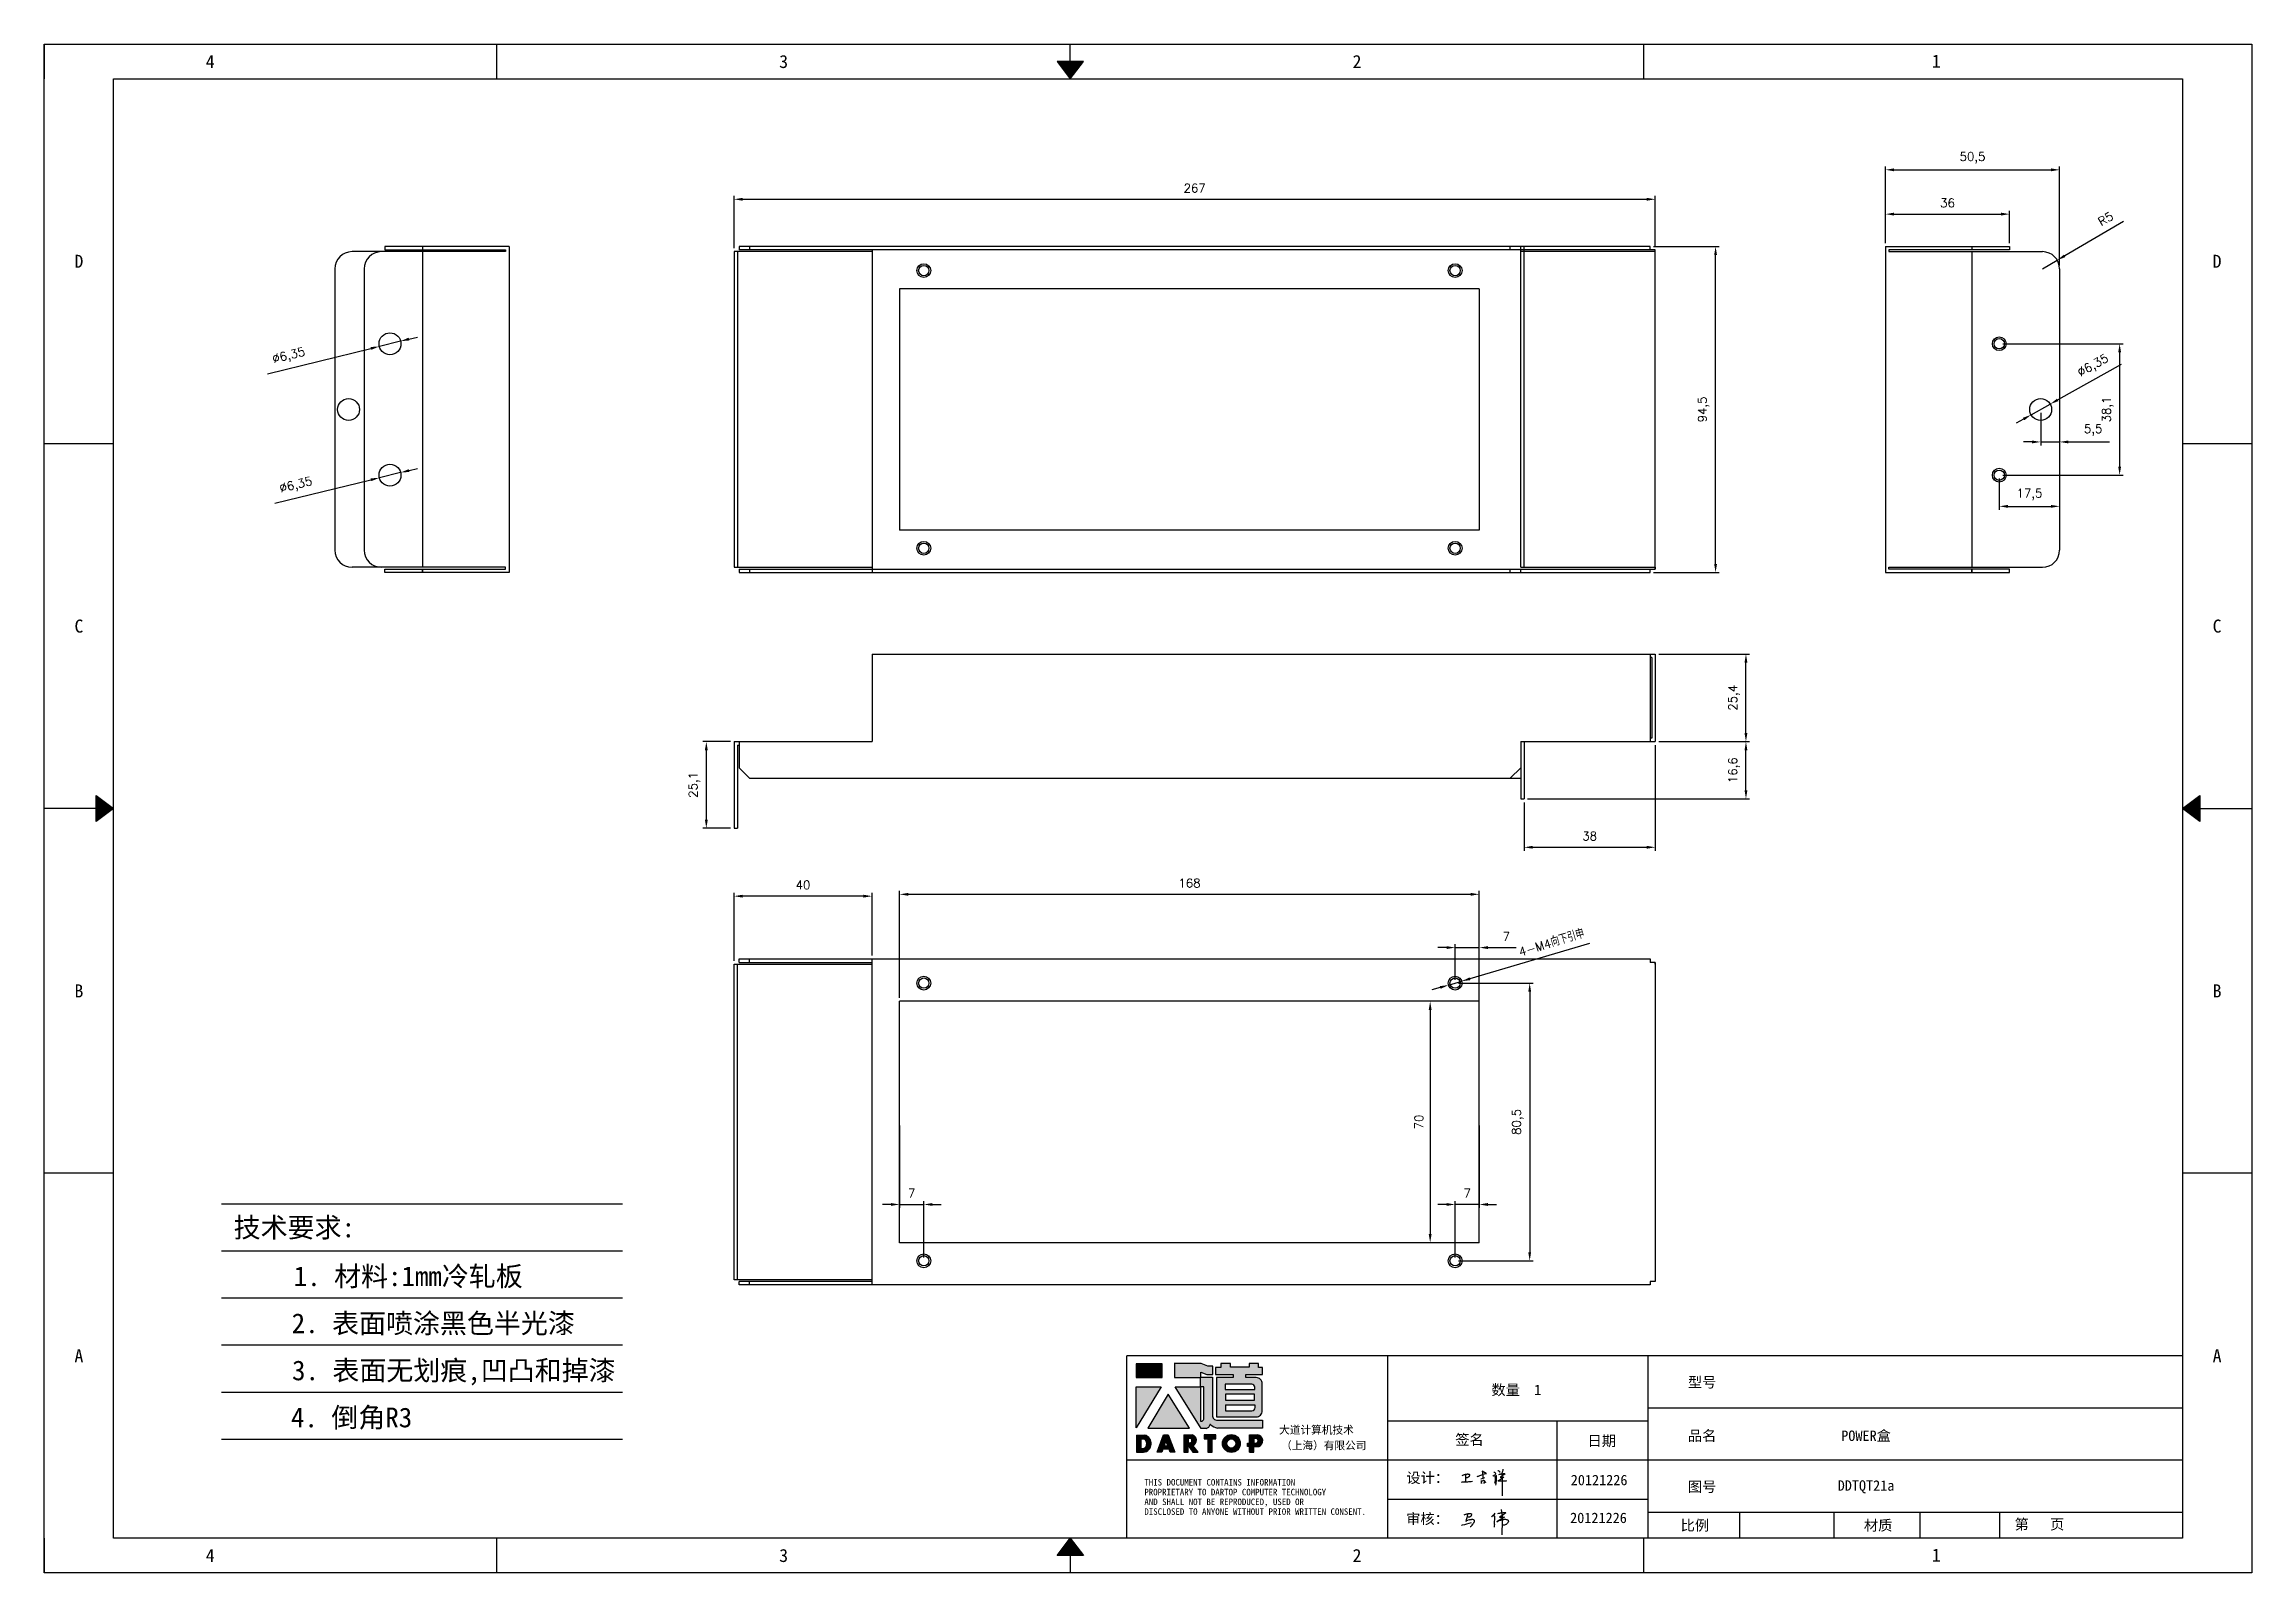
# Model space of a CAD drawing. Header units: millimetres. Extents: x 25928 to 50356, y -44172 to 20163.
# Drawn here: x 28189 to 28829, y -41738 to -41294 of the extents above; entities that cross this region are included whole.
import ezdxf
from ezdxf.enums import TextEntityAlignment as Align

# ---------------------------------------------------------------- set-up
doc = ezdxf.new("R2010")
doc.units = ezdxf.units.MM
doc.linetypes.add('DOT', pattern=[0.25, 0, -0.25])
doc.layers.add('4', color=7, linetype='Continuous')
doc.layers.add('print', color=30, linetype='Continuous')
doc.layers.add('dim', color=2, linetype='Continuous', lineweight=9)
doc.styles.add('Dartop', font='')
doc.styles.add('HZ', font='')
doc.styles.add('hzHT', font='simhei.ttf')
doc.styles.get("Standard").update_dxf_attribs({"font": 'txt', "bigfont": 'gbcbig.shx'})
doc.styles.get('Dartop').set_extended_font_data('FangSong_GB2312')
doc.styles.get('HZ').set_extended_font_data('SimSun')
doc.dimstyles.new('0.5small', dxfattribs={"dimtxt": 2.5, "dimasz": 2.5, "dimexe": 1, "dimexo": 1, "dimgap": 2, "dimtad": 1, "dimtxsty": 'Standard', "dimcen": 2.5, "dimadec": 0, "dimazin": 0, "dimtfac": 1, "dimtmove": 0, "dimatfit": 3, "dimfxl": 0, "dimarcsym": 0})

msp = doc.modelspace()

# ---------------------------------------------------------------- texts
at = {"color": 0}
for s, height, style, p in [('4', 3.777, 'Dartop', (28237.036, -41299.517)), ('3', 3.777, 'Dartop', (28403.224, -41299.517)), ('2', 3.777, 'Dartop', (28569.412, -41299.517)), ('1', 3.777, 'Dartop', (28737.322, -41299.397)), ('D', 3.777, 'Dartop', (28198.974, -41357.431)), ('D', 3.777, 'Dartop', (28818.695, -41357.431)), ('C', 3.777, 'Dartop', (28198.974, -41463.187)), ('C', 3.777, 'Dartop', (28818.695, -41463.187)), ('B', 3.777, 'Dartop', (28198.974, -41568.943)), ('B', 3.777, 'Dartop', (28818.695, -41568.943)), ('A', 3.777, 'Dartop', (28198.974, -41674.699)), ('A', 3.777, 'Dartop', (28818.695, -41674.699)), ('型号', 3.0216, 'hzHT', (28669.442, -41682.385)), ('数量  1', 3.0216, 'hzHT', (28615.589, -41684.604)), ('签名', 3.0216, 'hzHT', (28602.016, -41699.004)), ('日期', 3.0216, 'hzHT', (28640.357, -41699.376)), ('品名', 3.0216, 'hzHT', (28669.442, -41697.897)), ('POWER盒', 3.0216, 'hzHT', (28716.95, -41697.897)), ('20121226', 3.0216, 'hzHT', (28639.581, -41710.735)), ('图号', 3.0216, 'hzHT', (28669.442, -41712.666)), ('DDTQT21a', 3.0216, 'hzHT', (28716.95, -41712.326)), ('20121226', 3.0216, 'hzHT', (28639.401, -41721.699)), ('比例', 3.0216, 'hzHT', (28667.335, -41723.879)), ('材质', 3.0216, 'hzHT', (28720.46, -41723.879)), ('第   页', 3.0216, 'hzHT', (28767.202, -41723.565)), ('4', 3.777, 'Dartop', (28237.036, -41732.613)), ('3', 3.777, 'Dartop', (28403.224, -41732.613)), ('2', 3.777, 'Dartop', (28569.412, -41732.613)), ('1', 3.777, 'Dartop', (28737.322, -41732.493))]:
    msp.add_text(s, height=height, dxfattribs=dict(at, style=style)).set_placement(p, align=Align.MIDDLE_CENTER)
at = {"style": 'HZ'}
for s, p in [('技术要求:', (28261.413, -41637.528)), ('     1. 材料:1mm冷轧板      ', (28296.38, -41651.649)), ('    2. 表面喷涂黑色半光漆', (28293.88, -41665.299)), ('3. 表面无划痕,凹凸和掉漆', (28307.645, -41678.949)), ('4. 倒角R3           ', (28299.458, -41692.599))]:
    msp.add_text(s, height=5.733, dxfattribs=at).set_placement(p, align=Align.MIDDLE_CENTER)
at = {"color": 0, "style": 'hzHT'}
for s, height, p in [('THIS DOCUMENT CONTAINS INFORMATION', 1.8885, (28507.784, -41712.337)), ('设计：', 3.0216, (28583.712, -41711.593)), ('AND SHALL NOT BE REPRODUCED, USED OR', 1.8885, (28507.784, -41718.002)), ('DISCLOSED TO ANYONE WITHOUT PRIOR WRITTEN CONSENT.', 1.8885, (28507.784, -41720.835)), ('PROPRIETARY TO DARTOP COMPUTER TECHNOLOGY', 1.8885, (28507.784, -41715.17)), ('审核：', 3.0216, (28583.667, -41723.491))]:
    msp.add_text(s, height=height, dxfattribs=at).set_placement(p)
at = {"layer": '4', "color": 0, "style": 'hzHT'}
for s, p in [('大道计算机技术', (28546.843, -41697.337)), ('（上海）有限公司', (28547.413, -41701.854))]:
    msp.add_text(s, height=2.2662, dxfattribs=at).set_placement(p)

# ---------------------------------------------------------------- blocks, each defined once
blk = doc.blocks.new('*U664')
at = {"color": 254, "linetype": 'Continuous', "extrusion": (0, 0, -1)}
for points in [[(-17, 0.333), (-16.812, 0.25), (-17, 0.5)], [(-17, 0.333), (-17.188, 0.25), (-16.812, 0.25)], [(-17, 0.333), (-17, 0.5), (-17.188, 0.25)]]:
    blk.add_solid(points, dxfattribs=at)
blk = doc.blocks.new('*U665')
at = {"color": 254, "linetype": 'Continuous'}
for points in [[(17, 21.667), (17.188, 21.75), (16.812, 21.75)], [(17, 21.667), (16.812, 21.75), (17, 21.5)], [(17, 21.667), (17, 21.5), (17.188, 21.75)]]:
    blk.add_solid(points, dxfattribs=at)
blk = doc.blocks.new('*U662')
at = {"color": 254, "linetype": 'Continuous', "extrusion": (0, 0, -1)}
for points in [[(-0.833, 11), (-0.75, 10.812), (-0.75, 11.188)], [(-0.833, 11), (-0.75, 11.188), (-1, 11)], [(-0.833, 11), (-1, 11), (-0.75, 10.812)]]:
    blk.add_solid(points, dxfattribs=at)
blk = doc.blocks.new('dadao')
for p, q in [((48, 19.2), (44.9, 10.4)), ((44.9, 10.4), (51.2, 10.4)), ((51.2, 10.4), (48, 19.2))]:
    blk.add_line(p, q)
for points in [[(41.8, 121.6), (41.8, 143.7), (-0.4, 143.7), (-0.4, 121.6), (41.8, 121.6)], [(104.8, 122), (104.8, 130.3), (114.1, 126.3), (124.2, 126.3), (124.2, 139.6), (115.9, 139.6), (105.1, 143.9), (61.5, 143.9)], [(61.7, 144), (61.7, 121.3), (103.9, 121.3)], [(113.4, 38.7), (105.1, 38.7), (63, 106.5), (103.9, 106.5), (103.9, 120.9), (103.9, 121.3)], [(109.7, 53.6), (109.7, 106.2), (104.3, 106.2), (104.3, 50.4), (106.6, 50.4)], [(144.6, 94.4), (144.6, 84.8), (192, 84.8), (192, 94.1), (144.9, 94.1)], [(120.2, 45), (119.5, 45), (119.5, 44.6)], [(0, 28), (0, 0), (11.8, 0)], [(0.1, 28), (14, 28)], [(7.1, 21.8), (7.1, 6.1), (12, 6.1)], [(7.1, 21.8), (11.4, 21.8)], [(76.8, 28.2), (76.8, 0), (84.1, 0), (84.1, 11.1), (91.6, -0.1), (100.3, -0.1), (91.7, 11.1)], [(76.8, 28.2), (90.6, 28.2)], [(84, 22.7), (84, 15.3), (87.2, 15.3)], [(84, 22.7), (87.3, 22.7)], [(183.7, 0), (183.7, 9.6), (180.6, 9.6), (180.6, 14.9), (183.8, 14.9), (183.8, 28.1), (196.1, 28.1), (196.5, 28.1)], [(183.7, 0), (190.9, 0), (190.9, 9.6), (198.8, 9.6)], [(194.9, 22.3), (190.8, 22.3), (190.8, 15), (194.4, 15)]]:
    blk.add_lwpolyline(points)
blk.add_lwpolyline([(137.1, 144.2), (137.1, 137.9), (128.3, 137.9), (128.3, 126.5), (157.3, 126.5), (157.3, 121.5), (130.3, 121.5), (130.3, 57.5), (194.4, 57.5, 0.414214), (204.4, 67.5), (204.4, 111.3, 0.414214), (194.4, 121.3), (177.5, 121.3), (177.5, 126.3), (204.7, 126.3), (204.7, 137.7), (198.2, 137.7), (198.2, 143.9), (183.3, 143.9), (183.3, 138), (153, 138), (153, 144.2), (137.1, 144.2)], format="xyb", close=True)
for points in [[(104.8, 122), (123.4, 122), (123.4, 60, 0.414214), (131.4, 52), (204.8, 52), (204.8, 39.1), (131.7, 39.1)], [(144.3, 110.8), (144.3, 101.8), (192.3, 101.8), (192.3, 105.5, 0.414214), (187.3, 110.5), (144.3, 110.5)], [(144.6, 77), (144.6, 67.5), (187.6, 67.5, 0.414214), (192.6, 72.5), (192.6, 76.4), (144.6, 76.4)]]:
    blk.add_lwpolyline(points, format="xyb")
for points in [[(-0.3, 106.2), (40.4, 106.2), (-0.3, 39.7), (-0.3, 106.2)], [(51.7, 94.1), (18.4, 39.3), (86.2, 39.3)], [(43.8, 28.2), (51.8, 28.2), (62.6, -0.1), (55, -0.1), (53.2, 5), (42.9, 5), (41.1, 0), (33.6, 0)], [(110, 28.1), (110, 21.9), (116, 21.9), (116, -0.1), (123.2, -0.1), (123.2, 22), (129.2, 22), (129.2, 28.1), (110, 28.1)]]:
    blk.add_lwpolyline(points, close=True)
for radius in [14.5, 7.44]:
    blk.add_circle((154.2, 14.2), radius)
for centre, radius, start, end in [((99.2, 60.7), 12.6, 305.6399, 325.969), ((111.6, 46.7), 8.19, 282.9811, 347.6627), ((136, 61.7), 22.9, 226.7358, 259.3209), ((8.5, 13.9), 8.49, 294.2143, 69.7177), ((9.6, 14.2), 14.4, 278.6604, 72.3203), ((86.4, 19), 3.8, 282.527, 76.7196), ((88.6, 19.4), 8.95, 290.6073, 77.2124), ((193.7, 18.7), 3.8, 280.9891, 72.5513), ((195.7, 18.6), 9.51, 288.8959, 85.2442)]:
    blk.add_arc(centre, radius, start, end)
blk = doc.blocks.new('h')
for p, q in [((20768.1, -2360.9), (20773, -2359.1)), ((20769.5, -2366.9), (20769.8, -2370.6)), ((20769.8, -2370.6), (20770.9, -2378)), ((20770.9, -2378), (20771.5, -2370.6)), ((20772.4, -2369.3), (20774.9, -2367.8)), ((20773, -2359.1), (20784.1, -2355.2)), ((20773.3, -2331.8), (20775.3, -2338.7)), ((20789.1, -2340.9), (20773.5, -2331.9)), ((20775.3, -2338.7), (20775.6, -2351.2)), ((20775.6, -2351.2), (20775.5, -2357.3)), ((20782.2, -2369.2), (20780, -2377.1)), ((20780, -2377.1), (20788.3, -2371.3)), ((20780.1, -2366.4), (20780.8, -2366.4)), ((20781.9, -2367.4), (20782.2, -2369.2)), ((20845.7, -2343.5), (20848.4, -2353)), ((20848.9, -2370.3), (20847.9, -2424)), ((20848.4, -2353), (20848.9, -2370.3))]:
    blk.add_line(p, q)
for points in [[(20696.6, -2372.4, 0.002073), (20710.6, -2371.9, 0.016137), (20719.6, -2371.3, 0.008314), (20736.9, -2369.3)], [(20699.1, -2348.2, -0.029745), (20704.6, -2345.4, -0.046842), (20708.4, -2344.2, -0.00919), (20714.3, -2343, -0.018517), (20717.2, -2342.5, -0.037841), (20720.3, -2342.4, -0.039541), (20723.2, -2342.8, -0.149785), (20726, -2344.3, -0.204935), (20726.9, -2346.6, -0.074872), (20726.5, -2348.3, -0.061615), (20725.6, -2350.3, -0.034204), (20723.8, -2352.6, -0.045776), (20722.3, -2354.1, -0.054985), (20720.4, -2355.3, -0.036348), (20717.3, -2356.5, -0.067752), (20715.7, -2356.8, -0.043553), (20713.2, -2356.7)], [(20755, -2351.9, -0.024077), (20759.9, -2350.1, -0.013147), (20768.7, -2346.5, -0.00522), (20775.4, -2344.1, -0.018517), (20777.3, -2343.4, -0.008274), (20786.3, -2341, -0.039541), (20788.3, -2340.8, -0.079216), (20789.4, -2341, -0.204935)], [(20813.5, -2350.1, 0.007348), (20815.9, -2348.7, 0.008421), (20818, -2347.3, 0.009459), (20819.7, -2346.2, -0.016325), (20820.7, -2345.5, -0.173771), (20821.8, -2345.3, -0.085159), (20823.9, -2346, -0.125883), (20826, -2347.9, -0.160659), (20826.6, -2350.1, -0.010447), (20826.5, -2352.3, -0.008247), (20826.2, -2355.1, -0.002698), (20825.3, -2374, 0.001562), (20823.9, -2383.7, 0.016137)], [(20816.8, -2335, -0.053561), (20819.6, -2336.1, -0.075272), (20821.3, -2337.3, -0.005295), (20822.5, -2338.5, -0.009337), (20823.1, -2339.1, -0.026146), (20823.7, -2339.8, -0.016644), (20824.5, -2340.9)], [(20832.1, -2329.2, -0.053561), (20834.9, -2330.3, -0.075272), (20836.7, -2331.5, -0.005295), (20837.8, -2332.6, -0.009337), (20838.5, -2333.3, -0.026146), (20839, -2334, -0.016644), (20839.8, -2335.1)], [(20836, -2343.7, -0.02797), (20842.1, -2342.6, -0.048868), (20845.6, -2342.2, -0.00919), (20851.1, -2341.4, -0.018517), (20853.9, -2341.1, -0.037841), (20856.7, -2341.2, -0.039541), (20859.4, -2341.6, -0.018282), (20840.6, -2354.7, -0.000937)], [(20847.6, -2340.2, 0.021784), (20849.6, -2335.9, 0.028296), (20850.8, -2332.4, 0.008136), (20851.9, -2328.2, 0.028913), (20852.2, -2327, 0.08193), (20852.1, -2325.9, 0.075058), (20851.7, -2324.7, 0.275043)]]:
    blk.add_lwpolyline(points, format="xyb")
for points in [[(20711.3, -2343.5), (20711.3, -2343.5), (20711.5, -2355.8), (20710.7, -2368), (20710.6, -2371.9)], [(20821.5, -2350.6), (20822.4, -2359.2), (20822.2, -2364.9), (20821.7, -2369), (20821.3, -2376.3), (20823.6, -2368.5), (20827.2, -2366.3), (20829.5, -2366.3)], [(20840.6, -2354.7), (20850, -2354.7), (20855, -2354.3), (20845.9, -2361.1), (20840.5, -2364), (20833, -2367.5), (20863.2, -2367.4), (20865.9, -2367.3)]]:
    blk.add_lwpolyline(points)
for centre, radius, start, end in [((20773.7, -2371.2), 2.3, 121.9907, 163.60158), ((20787.5, -2406), 40.3, 100.61827, 108.24823), ((20780.8, -2367.6), 1.15, 9.4675, 90)]:
    blk.add_arc(centre, radius, start, end)
blk = doc.blocks.new('*U663')
at = {"color": 254, "linetype": 'Continuous', "extrusion": (0, 0, -1)}
for points in [[(-33.167, 11), (-33, 11), (-33.25, 11.188)], [(-33.167, 11), (-33.25, 11.188), (-33.25, 10.812)], [(-33.167, 11), (-33.25, 10.812), (-33, 11)]]:
    blk.add_solid(points, dxfattribs=at)
blk = doc.blocks.new('*D831')
at = {"layer": 'Defpoints', "color": 0}
for p in [(28655.85, -41339.45), (28655.85, -41354.14), (28388.85, -41354.64)]:
    blk.add_point(p, dxfattribs=at)
at = {"layer": 'dim', "color": 0, "lineweight": -2}
for p, q in [((28388.85, -41353.64), (28388.85, -41338.45)), ((28391.35, -41339.45), (28653.35, -41339.45)), ((28655.85, -41353.14), (28655.85, -41338.45))]:
    blk.add_line(p, q, dxfattribs=at)
at = {"layer": 'dim', "color": 0}
for points in [[(28391.35, -41339.03), (28391.35, -41339.87), (28388.85, -41339.45)], [(28653.35, -41339.03), (28653.35, -41339.87), (28655.85, -41339.45)]]:
    blk.add_solid(points, dxfattribs=at)
at = {"layer": 'dim', "color": 0, "insert": (28522.35, -41336.2), "char_height": 2.5, "attachment_point": 5}
blk.add_mtext('267', dxfattribs=at)
blk = doc.blocks.new('*D832')
at = {"layer": 'Defpoints', "color": 0}
for p in [(28654.35, -41353.14), (28673.34, -41353.14), (28654.35, -41447.64)]:
    blk.add_point(p, dxfattribs=at)
at = {"layer": 'dim', "color": 0, "lineweight": -2}
for p, q in [((28655.35, -41353.14), (28674.34, -41353.14)), ((28673.34, -41445.14), (28673.34, -41355.64)), ((28655.35, -41447.64), (28674.34, -41447.64))]:
    blk.add_line(p, q, dxfattribs=at)
at = {"layer": 'dim', "color": 0}
for points in [[(28672.92, -41355.64), (28673.76, -41355.64), (28673.34, -41353.14)], [(28672.92, -41445.14), (28673.76, -41445.14), (28673.34, -41447.64)]]:
    blk.add_solid(points, dxfattribs=at)
at = {"layer": 'dim', "color": 0, "insert": (28669.88, -41400.39), "char_height": 2.5, "attachment_point": 5, "rotation": 90}
blk.add_mtext('94,5', dxfattribs=at)
blk = doc.blocks.new('*D833')
at = {"layer": 'Defpoints', "color": 0}
for p in [(28773.06, -41330.91), (28722.56, -41353.14), (28773.06, -41359.64)]:
    blk.add_point(p, dxfattribs=at)
at = {"layer": 'dim', "color": 0, "lineweight": -2}
for p, q in [((28722.56, -41352.14), (28722.56, -41329.91)), ((28725.06, -41330.91), (28770.56, -41330.91)), ((28773.06, -41358.64), (28773.06, -41329.91))]:
    blk.add_line(p, q, dxfattribs=at)
at = {"layer": 'dim', "color": 0}
for points in [[(28725.06, -41330.5), (28725.06, -41331.33), (28722.56, -41330.91)], [(28770.56, -41330.5), (28770.56, -41331.33), (28773.06, -41330.91)]]:
    blk.add_solid(points, dxfattribs=at)
at = {"layer": 'dim', "color": 0, "insert": (28747.81, -41327.45), "char_height": 2.5, "attachment_point": 5}
blk.add_mtext('50,5', dxfattribs=at)
blk = doc.blocks.new('*D834')
at = {"layer": 'Defpoints', "color": 0}
for p in [(28655.85, -41471.28), (28682.14, -41471.28), (28655.85, -41496.68)]:
    blk.add_point(p, dxfattribs=at)
at = {"layer": 'dim', "color": 0, "lineweight": -2}
for p, q in [((28656.85, -41471.28), (28683.14, -41471.28)), ((28682.14, -41494.18), (28682.14, -41473.78)), ((28656.85, -41496.68), (28683.14, -41496.68))]:
    blk.add_line(p, q, dxfattribs=at)
at = {"layer": 'dim', "color": 0}
for points in [[(28681.73, -41473.78), (28682.56, -41473.78), (28682.14, -41471.28)], [(28681.73, -41494.18), (28682.56, -41494.18), (28682.14, -41496.68)]]:
    blk.add_solid(points, dxfattribs=at)
at = {"layer": 'dim', "color": 0, "insert": (28678.69, -41483.98), "char_height": 2.5, "attachment_point": 5, "rotation": 90}
blk.add_mtext('25,4', dxfattribs=at)
blk = doc.blocks.new('*D835')
at = {"layer": 'Defpoints', "color": 0}
for p in [(28286.05, -41382.1), (28292.22, -41380.58)]:
    blk.add_point(p, dxfattribs=at)
at = {"layer": 'dim', "color": 0, "lineweight": -2}
for p, q in [((28294.64, -41379.98), (28297.07, -41379.38)), ((28253.67, -41390.08), (28283.62, -41382.69)), ((28292.22, -41380.58), (28286.05, -41382.1))]:
    blk.add_line(p, q, dxfattribs=at)
at = {"layer": 'dim', "color": 0}
for points in [[(28294.55, -41379.57), (28294.74, -41380.38), (28292.22, -41380.58)], [(28283.52, -41382.29), (28283.72, -41383.1), (28286.05, -41382.1)]]:
    blk.add_solid(points, dxfattribs=at)
at = {"layer": 'dim', "color": 0, "insert": (28259.84, -41384.99), "char_height": 2.5, "attachment_point": 5, "rotation": 13.84559}
blk.add_mtext('∅6,35', dxfattribs=at)
blk = doc.blocks.new('*D836')
at = {"layer": 'Defpoints', "color": 0}
for p in [(28286.05, -41420.19), (28292.22, -41418.68)]:
    blk.add_point(p, dxfattribs=at)
at = {"layer": 'dim', "color": 0, "lineweight": -2}
for p, q in [((28294.65, -41418.09), (28297.08, -41417.5)), ((28255.75, -41427.57), (28283.62, -41420.78)), ((28292.22, -41418.68), (28286.05, -41420.19))]:
    blk.add_line(p, q, dxfattribs=at)
at = {"layer": 'dim', "color": 0}
for points in [[(28294.55, -41417.69), (28294.75, -41418.5), (28292.22, -41418.68)], [(28283.52, -41420.37), (28283.72, -41421.18), (28286.05, -41420.19)]]:
    blk.add_solid(points, dxfattribs=at)
at = {"layer": 'dim', "color": 0, "insert": (28261.93, -41422.5), "char_height": 2.5, "attachment_point": 5, "rotation": 13.69355}
blk.add_mtext('∅6,35', dxfattribs=at)
blk = doc.blocks.new('*D837')
at = {"layer": 'Defpoints', "color": 0}
for p in [(28388.85, -41496.68), (28380.82, -41521.78), (28388.85, -41521.78)]:
    blk.add_point(p, dxfattribs=at)
at = {"layer": 'dim', "color": 0, "lineweight": -2}
for p, q in [((28387.85, -41496.68), (28379.82, -41496.68)), ((28380.82, -41499.18), (28380.82, -41519.28)), ((28387.85, -41521.78), (28379.82, -41521.78))]:
    blk.add_line(p, q, dxfattribs=at)
at = {"layer": 'dim', "color": 0}
for points in [[(28380.4, -41499.18), (28381.24, -41499.18), (28380.82, -41496.68)], [(28380.4, -41519.28), (28381.24, -41519.28), (28380.82, -41521.78)]]:
    blk.add_solid(points, dxfattribs=at)
at = {"layer": 'dim', "color": 0, "insert": (28377.36, -41509.23), "char_height": 2.5, "attachment_point": 5, "rotation": 90}
blk.add_mtext('25,1', dxfattribs=at)
blk = doc.blocks.new('*D838')
at = {"layer": 'Defpoints', "color": 0}
for p in [(28388.85, -41541.48), (28388.85, -41561.19), (28428.85, -41559.69)]:
    blk.add_point(p, dxfattribs=at)
at = {"layer": 'dim', "color": 0, "lineweight": -2}
for p, q in [((28388.85, -41560.19), (28388.85, -41540.48)), ((28426.35, -41541.48), (28391.35, -41541.48)), ((28428.85, -41558.69), (28428.85, -41540.48))]:
    blk.add_line(p, q, dxfattribs=at)
at = {"layer": 'dim', "color": 0}
for points in [[(28391.35, -41541.07), (28391.35, -41541.9), (28388.85, -41541.48)], [(28426.35, -41541.07), (28426.35, -41541.9), (28428.85, -41541.48)]]:
    blk.add_solid(points, dxfattribs=at)
at = {"layer": 'dim', "color": 0, "insert": (28408.85, -41538.23), "char_height": 2.5, "attachment_point": 5}
blk.add_mtext('40', dxfattribs=at)
blk = doc.blocks.new('*D839')
at = {"layer": 'Defpoints', "color": 0}
for p in [(28604.85, -41540.94), (28436.85, -41571.94), (28604.85, -41571.94)]:
    blk.add_point(p, dxfattribs=at)
at = {"layer": 'dim', "color": 0, "lineweight": -2}
for p, q in [((28436.85, -41570.94), (28436.85, -41539.94)), ((28604.85, -41570.94), (28604.85, -41539.94)), ((28439.35, -41540.94), (28602.35, -41540.94))]:
    blk.add_line(p, q, dxfattribs=at)
at = {"layer": 'dim', "color": 0}
for points in [[(28439.35, -41540.53), (28439.35, -41541.36), (28436.85, -41540.94)], [(28602.35, -41540.53), (28602.35, -41541.36), (28604.85, -41540.94)]]:
    blk.add_solid(points, dxfattribs=at)
at = {"layer": 'dim', "color": 0, "insert": (28520.85, -41537.69), "char_height": 2.5, "attachment_point": 5}
blk.add_mtext('168', dxfattribs=at)
blk = doc.blocks.new('*D840')
at = {"layer": 'Defpoints', "color": 0}
for p in [(28604.85, -41571.94), (28590.62, -41641.94), (28604.85, -41641.94)]:
    blk.add_point(p, dxfattribs=at)
at = {"layer": 'dim', "color": 0, "lineweight": -2}
for p, q in [((28603.85, -41571.94), (28589.62, -41571.94)), ((28590.62, -41574.44), (28590.62, -41639.44)), ((28603.85, -41641.94), (28589.62, -41641.94))]:
    blk.add_line(p, q, dxfattribs=at)
at = {"layer": 'dim', "color": 0}
for points in [[(28590.2, -41574.44), (28591.03, -41574.44), (28590.62, -41571.94)], [(28590.2, -41639.44), (28591.03, -41639.44), (28590.62, -41641.94)]]:
    blk.add_solid(points, dxfattribs=at)
at = {"layer": 'dim', "color": 0, "insert": (28587.37, -41606.94), "char_height": 2.5, "attachment_point": 5, "rotation": 90}
blk.add_mtext('70', dxfattribs=at)
blk = doc.blocks.new('*D841')
at = {"layer": 'Defpoints', "color": 0}
for p in [(28604.85, -41556.39), (28597.85, -41566.69), (28604.85, -41606.94)]:
    blk.add_point(p, dxfattribs=at)
at = {"layer": 'dim', "color": 0, "lineweight": -2}
for p, q in [((28595.35, -41556.39), (28592.85, -41556.39)), ((28597.85, -41565.69), (28597.85, -41555.39)), ((28597.85, -41556.39), (28604.85, -41556.39)), ((28604.85, -41605.94), (28604.85, -41555.39)), ((28607.35, -41556.39), (28615.51, -41556.39))]:
    blk.add_line(p, q, dxfattribs=at)
at = {"layer": 'dim', "color": 0}
for points in [[(28595.35, -41555.97), (28595.35, -41556.81), (28597.85, -41556.39)], [(28607.35, -41555.97), (28607.35, -41556.81), (28604.85, -41556.39)]]:
    blk.add_solid(points, dxfattribs=at)
at = {"layer": 'dim', "color": 0, "insert": (28612.68, -41553.14), "char_height": 2.5, "attachment_point": 5}
blk.add_mtext('7', dxfattribs=at)
blk = doc.blocks.new('*D842')
at = {"layer": 'Defpoints', "color": 0}
for p in [(28436.85, -41606.94), (28443.85, -41630.86), (28443.85, -41647.19)]:
    blk.add_point(p, dxfattribs=at)
at = {"layer": 'dim', "color": 0, "lineweight": -2}
for p, q in [((28436.85, -41607.94), (28436.85, -41631.86)), ((28434.35, -41630.86), (28431.85, -41630.86)), ((28436.85, -41630.86), (28443.85, -41630.86)), ((28443.85, -41646.19), (28443.85, -41629.86)), ((28446.35, -41630.86), (28448.85, -41630.86))]:
    blk.add_line(p, q, dxfattribs=at)
at = {"layer": 'dim', "color": 0}
for points in [[(28434.35, -41630.44), (28434.35, -41631.27), (28436.85, -41630.86)], [(28446.35, -41630.44), (28446.35, -41631.27), (28443.85, -41630.86)]]:
    blk.add_solid(points, dxfattribs=at)
at = {"layer": 'dim', "color": 0, "insert": (28440.35, -41627.61), "char_height": 2.5, "attachment_point": 5}
blk.add_mtext('7', dxfattribs=at)
blk = doc.blocks.new('*D843')
at = {"layer": 'Defpoints', "color": 0}
for p in [(28597.85, -41566.69), (28597.85, -41647.19), (28619.46, -41647.19)]:
    blk.add_point(p, dxfattribs=at)
at = {"layer": 'dim', "color": 0, "lineweight": -2}
for p, q in [((28598.85, -41566.69), (28620.46, -41566.69)), ((28619.46, -41569.19), (28619.46, -41644.69)), ((28598.85, -41647.19), (28620.46, -41647.19))]:
    blk.add_line(p, q, dxfattribs=at)
at = {"layer": 'dim', "color": 0}
for points in [[(28619.04, -41569.19), (28619.87, -41569.19), (28619.46, -41566.69)], [(28619.04, -41644.69), (28619.87, -41644.69), (28619.46, -41647.19)]]:
    blk.add_solid(points, dxfattribs=at)
at = {"layer": 'dim', "color": 0, "insert": (28616, -41606.94), "char_height": 2.5, "attachment_point": 5, "rotation": 90}
blk.add_mtext('80,5', dxfattribs=at)
blk = doc.blocks.new('*D844')
at = {"layer": 'Defpoints', "color": 0}
for p in [(28595.93, -41567.25), (28599.76, -41566.12)]:
    blk.add_point(p, dxfattribs=at)
at = {"layer": 'dim', "color": 0, "lineweight": -2}
for p, q in [((28636.8, -41555.23), (28602.16, -41565.42)), ((28593.53, -41567.96), (28591.13, -41568.66)), ((28595.93, -41567.25), (28599.76, -41566.12))]:
    blk.add_line(p, q, dxfattribs=at)
at = {"layer": 'dim', "color": 0}
for points in [[(28602.05, -41565.02), (28602.28, -41565.82), (28599.76, -41566.12)], [(28593.41, -41567.56), (28593.65, -41568.36), (28595.93, -41567.25)]]:
    blk.add_solid(points, dxfattribs=at)
at = {"layer": 'dim', "color": 0, "insert": (28625.82, -41555), "char_height": 2.5, "attachment_point": 5, "rotation": 16.38978}
blk.add_mtext('4-M4向下引申', dxfattribs=at)
blk = doc.blocks.new('*D845')
at = {"layer": 'Defpoints', "color": 0}
for p in [(28768.06, -41359.64), (28772.37, -41357.11)]:
    blk.add_point(p, dxfattribs=at)
at = {"layer": 'dim', "color": 0, "lineweight": -2}
for p, q in [((28791.58, -41345.85), (28774.53, -41355.84)), ((28768.06, -41359.64), (28772.37, -41357.11))]:
    blk.add_line(p, q, dxfattribs=at)
at = {"layer": 'dim', "color": 0}
blk.add_solid([(28774.32, -41355.48), (28774.74, -41356.2), (28772.37, -41357.11)], dxfattribs=at)
at = {"layer": 'dim', "color": 0, "insert": (28786.41, -41345.11), "char_height": 2.5, "attachment_point": 5, "rotation": 30.37982}
blk.add_mtext('R5', dxfattribs=at)
blk = doc.blocks.new('*D846')
at = {"layer": 'Defpoints', "color": 0}
for p in [(28770.33, -41398.83), (28764.79, -41401.94)]:
    blk.add_point(p, dxfattribs=at)
at = {"layer": 'dim', "color": 0, "lineweight": -2}
for p, q in [((28790.85, -41387.33), (28772.51, -41397.61)), ((28764.79, -41401.94), (28770.33, -41398.83)), ((28762.61, -41403.16), (28760.43, -41404.38))]:
    blk.add_line(p, q, dxfattribs=at)
at = {"layer": 'dim', "color": 0}
for points in [[(28772.3, -41397.25), (28772.71, -41397.97), (28770.33, -41398.83)], [(28762.4, -41402.8), (28762.81, -41403.52), (28764.79, -41401.94)]]:
    blk.add_solid(points, dxfattribs=at)
at = {"layer": 'dim', "color": 0, "insert": (28782.87, -41387.84), "char_height": 2.5, "attachment_point": 5, "rotation": 29.26814}
blk.add_mtext('∅6,35', dxfattribs=at)
blk = doc.blocks.new('*D847')
at = {"layer": 'Defpoints', "color": 0}
for p in [(28755.56, -41381.34), (28755.56, -41419.44), (28790.45, -41419.44)]:
    blk.add_point(p, dxfattribs=at)
at = {"layer": 'dim', "color": 0, "lineweight": -2}
for p, q in [((28756.56, -41381.34), (28791.45, -41381.34)), ((28790.45, -41383.84), (28790.45, -41416.94)), ((28756.56, -41419.44), (28791.45, -41419.44))]:
    blk.add_line(p, q, dxfattribs=at)
at = {"layer": 'dim', "color": 0}
for points in [[(28790.03, -41383.84), (28790.86, -41383.84), (28790.45, -41381.34)], [(28790.03, -41416.94), (28790.86, -41416.94), (28790.45, -41419.44)]]:
    blk.add_solid(points, dxfattribs=at)
at = {"layer": 'dim', "color": 0, "insert": (28786.99, -41400.39), "char_height": 2.5, "attachment_point": 5, "rotation": 90}
blk.add_mtext('38,1', dxfattribs=at)
blk = doc.blocks.new('*D848')
at = {"layer": 'Defpoints', "color": 0}
for p in [(28767.56, -41400.39), (28773.06, -41400.39), (28767.56, -41409.8)]:
    blk.add_point(p, dxfattribs=at)
at = {"layer": 'dim', "color": 0, "lineweight": -2}
for p, q in [((28767.56, -41401.39), (28767.56, -41410.8)), ((28773.06, -41401.39), (28773.06, -41410.8)), ((28765.06, -41409.8), (28762.56, -41409.8)), ((28767.56, -41409.8), (28773.06, -41409.8)), ((28775.56, -41409.8), (28787.47, -41409.8))]:
    blk.add_line(p, q, dxfattribs=at)
at = {"layer": 'dim', "color": 0}
for points in [[(28765.06, -41409.39), (28765.06, -41410.22), (28767.56, -41409.8)], [(28775.56, -41409.39), (28775.56, -41410.22), (28773.06, -41409.8)]]:
    blk.add_solid(points, dxfattribs=at)
at = {"layer": 'dim', "color": 0, "insert": (28782.76, -41406.35), "char_height": 2.5, "attachment_point": 5}
blk.add_mtext('5,5', dxfattribs=at)
blk = doc.blocks.new('*D849')
at = {"layer": 'Defpoints', "color": 0}
for p in [(28773.06, -41401.39), (28755.56, -41419.44), (28773.06, -41428.47)]:
    blk.add_point(p, dxfattribs=at)
at = {"layer": 'dim', "color": 0, "lineweight": -2}
for p, q in [((28773.06, -41402.39), (28773.06, -41429.47)), ((28755.56, -41420.44), (28755.56, -41429.47)), ((28758.06, -41428.47), (28770.56, -41428.47))]:
    blk.add_line(p, q, dxfattribs=at)
at = {"layer": 'dim', "color": 0}
for points in [[(28758.06, -41428.06), (28758.06, -41428.89), (28755.56, -41428.47)], [(28770.56, -41428.06), (28770.56, -41428.89), (28773.06, -41428.47)]]:
    blk.add_solid(points, dxfattribs=at)
at = {"layer": 'dim', "color": 0, "insert": (28764.31, -41425.02), "char_height": 2.5, "attachment_point": 5}
blk.add_mtext('17,5', dxfattribs=at)
blk = doc.blocks.new('*D850')
at = {"layer": 'Defpoints', "color": 0}
for p in [(28655.85, -41496.68), (28617.85, -41513.28), (28655.85, -41527.31)]:
    blk.add_point(p, dxfattribs=at)
at = {"layer": 'dim', "color": 0, "lineweight": -2}
for p, q in [((28655.85, -41497.68), (28655.85, -41528.31)), ((28617.85, -41514.28), (28617.85, -41528.31)), ((28620.35, -41527.31), (28653.35, -41527.31))]:
    blk.add_line(p, q, dxfattribs=at)
at = {"layer": 'dim', "color": 0}
for points in [[(28620.35, -41526.89), (28620.35, -41527.72), (28617.85, -41527.31)], [(28653.35, -41526.89), (28653.35, -41527.72), (28655.85, -41527.31)]]:
    blk.add_solid(points, dxfattribs=at)
at = {"layer": 'dim', "color": 0, "insert": (28636.85, -41524.06), "char_height": 2.5, "attachment_point": 5}
blk.add_mtext('38', dxfattribs=at)
blk = doc.blocks.new('*D851')
at = {"layer": 'Defpoints', "color": 0}
for p in [(28655.85, -41496.68), (28682.14, -41496.68), (28617.85, -41513.28)]:
    blk.add_point(p, dxfattribs=at)
at = {"layer": 'dim', "color": 0, "lineweight": -2}
for p, q in [((28656.85, -41496.68), (28683.14, -41496.68)), ((28682.14, -41510.78), (28682.14, -41499.18)), ((28618.85, -41513.28), (28683.14, -41513.28))]:
    blk.add_line(p, q, dxfattribs=at)
at = {"layer": 'dim', "color": 0}
for points in [[(28681.73, -41499.18), (28682.56, -41499.18), (28682.14, -41496.68)], [(28681.73, -41510.78), (28682.56, -41510.78), (28682.14, -41513.28)]]:
    blk.add_solid(points, dxfattribs=at)
at = {"layer": 'dim', "color": 0, "insert": (28678.69, -41504.98), "char_height": 2.5, "attachment_point": 5, "rotation": 90}
blk.add_mtext('16,6', dxfattribs=at)
blk = doc.blocks.new('*D852')
at = {"layer": 'Defpoints', "color": 0}
for p in [(28758.56, -41343.76), (28722.56, -41353.14), (28758.56, -41353.14)]:
    blk.add_point(p, dxfattribs=at)
at = {"layer": 'dim', "color": 0, "lineweight": -2}
for p, q in [((28722.56, -41352.14), (28722.56, -41342.76)), ((28725.06, -41343.76), (28756.06, -41343.76)), ((28758.56, -41352.14), (28758.56, -41342.76))]:
    blk.add_line(p, q, dxfattribs=at)
at = {"layer": 'dim', "color": 0}
for points in [[(28725.06, -41343.34), (28725.06, -41344.18), (28722.56, -41343.76)], [(28756.06, -41343.34), (28756.06, -41344.18), (28758.56, -41343.76)]]:
    blk.add_solid(points, dxfattribs=at)
at = {"layer": 'dim', "color": 0, "insert": (28740.56, -41340.51), "char_height": 2.5, "attachment_point": 5}
blk.add_mtext('36', dxfattribs=at)
blk = doc.blocks.new('*D853')
at = {"layer": 'Defpoints', "color": 0}
for p in [(28604.85, -41606.94), (28597.85, -41630.86), (28597.85, -41647.19)]:
    blk.add_point(p, dxfattribs=at)
at = {"layer": 'dim', "color": 0, "lineweight": -2}
for p, q in [((28604.85, -41607.94), (28604.85, -41631.86)), ((28595.35, -41630.86), (28592.85, -41630.86)), ((28597.85, -41646.19), (28597.85, -41629.86)), ((28604.85, -41630.86), (28597.85, -41630.86)), ((28607.35, -41630.86), (28609.85, -41630.86))]:
    blk.add_line(p, q, dxfattribs=at)
at = {"layer": 'dim', "color": 0}
for points in [[(28595.35, -41630.44), (28595.35, -41631.27), (28597.85, -41630.86)], [(28607.35, -41630.44), (28607.35, -41631.27), (28604.85, -41630.86)]]:
    blk.add_solid(points, dxfattribs=at)
at = {"layer": 'dim', "color": 0, "insert": (28601.35, -41627.61), "char_height": 2.5, "attachment_point": 5}
blk.add_mtext('7', dxfattribs=at)

# ---------------------------------------------------------------- dimensions: what is measured, and where the dimension line sits
at = {"layer": 'dim'}
for base, p1, p2, picture, middle in [((28773.057, -41330.913), (28722.557, -41353.136), (28773.057, -41359.636), '*D833', (28747.807, -41327.455)), ((28655.846, -41339.451), (28388.846, -41354.636), (28655.846, -41354.136), '*D831', (28522.346, -41336.201)), ((28758.557, -41343.761), (28722.557, -41353.136), (28758.557, -41353.136), '*D852', (28740.557, -41340.511)), ((28773.057, -41428.475), (28755.557, -41419.436), (28773.057, -41401.386), '*D849', (28764.307, -41425.016)), ((28655.846, -41527.307), (28617.846, -41513.282), (28655.846, -41496.682), '*D850', (28636.846, -41524.057)), ((28388.846, -41541.484), (28428.846, -41559.687), (28388.846, -41561.187), '*D838', (28408.846, -41538.234)), ((28604.846, -41540.942), (28436.846, -41571.937), (28604.846, -41571.937), '*D839', (28520.846, -41537.692))]:
    dim = msp.add_linear_dim(base=base, p1=p1, p2=p2, dimstyle='0.5small', override={"dimpost": '\\X'}, dxfattribs=at)
    dim.commit()
    dim.dimension.update_dxf_attribs({"geometry": picture, "text_midpoint": middle})
dim = msp.add_radius_dim(center=(28768.057, -41359.636), mpoint=(28772.37, -41357.107), dimstyle='0.5small', override={"dimpost": '\\X'}, dxfattribs=at)
dim.commit()
dim.dimension.update_dxf_attribs({"geometry": '*D845', "text_midpoint": (28788.056, -41347.912), "dimtype": 164})
for base, p1, p2, picture, middle in [((28673.339, -41353.136), (28654.346, -41447.636), (28654.346, -41353.136), '*D832', (28669.881, -41400.386)), ((28790.445, -41419.436), (28755.557, -41381.336), (28755.557, -41419.436), '*D847', (28786.987, -41400.386)), ((28682.145, -41471.282), (28655.846, -41496.682), (28655.846, -41471.282), '*D834', (28678.686, -41483.982)), ((28380.819, -41521.782), (28388.846, -41496.682), (28388.846, -41521.782), '*D837', (28377.361, -41509.232)), ((28682.145, -41496.682), (28617.846, -41513.282), (28655.846, -41496.682), '*D851', (28678.686, -41504.982)), ((28590.617, -41641.937), (28604.846, -41571.937), (28604.846, -41641.937), '*D840', (28587.367, -41606.937)), ((28619.456, -41647.187), (28597.846, -41566.687), (28597.846, -41647.187), '*D843', (28615.998, -41606.937))]:
    dim = msp.add_linear_dim(base=base, p1=p1, p2=p2, angle=90, dimstyle='0.5small', override={"dimpost": '\\X'}, dxfattribs=at)
    dim.commit()
    dim.dimension.update_dxf_attribs({"geometry": picture, "text_midpoint": middle})
for p1, p2, picture, middle in [((28292.217, -41380.576), (28286.052, -41382.096), '*D835', (28260.666, -41388.353)), ((28764.787, -41401.938), (28770.326, -41398.834), '*D846', (28784.563, -41390.855)), ((28292.219, -41418.684), (28286.05, -41420.188), '*D836', (28262.752, -41425.864))]:
    dim = msp.add_diameter_dim_2p(p1=p1, p2=p2, dimstyle='0.5small', override={"dimpost": '\\X'}, dxfattribs=at)
    dim.commit()
    dim.dimension.update_dxf_attribs({"geometry": picture, "text_midpoint": middle, "dimtype": 163})
for base, p1, p2, picture, middle in [((28767.557, -41409.805), (28773.057, -41400.386), (28767.557, -41400.386), '*D848', (28782.765, -41409.805)), ((28604.846, -41556.39), (28597.846, -41566.687), (28604.846, -41606.937), '*D841', (28612.679, -41556.39)), ((28443.846, -41630.855), (28436.846, -41606.937), (28443.846, -41647.187), '*D842', (28440.346, -41630.855))]:
    dim = msp.add_linear_dim(base=base, p1=p1, p2=p2, dimstyle='0.5small', override={"dimpost": '\\X'}, dxfattribs=at)
    dim.commit()
    dim.dimension.update_dxf_attribs({"geometry": picture, "text_midpoint": middle, "dimtype": 160})
dim = msp.add_diameter_dim_2p(p1=(28595.927, -41567.251), p2=(28599.764, -41566.123), text='4-M4向下引申', dimstyle='0.5small', override={"dimpost": '\\X'}, dxfattribs=at)
dim.commit()
dim.dimension.update_dxf_attribs({"geometry": '*D844', "text_midpoint": (28626.761, -41558.182), "dimtype": 163})
dim = msp.add_linear_dim(base=(28597.846, -41630.855), p1=(28604.846, -41606.937), p2=(28597.846, -41647.187), angle=180, dimstyle='0.5small', override={"dimpost": '\\X'}, dxfattribs=at)
dim.commit()
dim.dimension.update_dxf_attribs({"geometry": '*D853', "text_midpoint": (28601.346, -41630.855), "dimtype": 160})

# ---------------------------------------------------------------- hatches: boundary and pattern name
for points in [[(28512.926, -41677.038), (28505.392, -41677.038), (28505.392, -41680.974), (28512.926, -41680.974)], [(28512.683, -41683.728), (28505.412, -41683.728), (28505.412, -41695.6)], [(28514.699, -41685.883), (28508.755, -41695.679), (28520.858, -41695.679)], [(28528.543, -41697.683), (28525.103, -41697.683), (28525.103, -41698.775), (28526.176, -41698.775), (28526.176, -41702.707), (28527.461, -41702.707), (28527.461, -41698.772), (28528.543, -41698.772)]]:
    msp.add_hatch(color=0).paths.add_polyline_path(points)
h = msp.add_hatch(color=0)
h.paths.add_polyline_path([(28524.184, -41679.43), (28525.847, -41680.149), (28527.645, -41680.149), (28527.645, -41677.769), (28526.162, -41677.769), (28524.229, -41677.006), (28516.486, -41677.006), (28516.486, -41681.03), (28524.02, -41681.03), (28524.02, -41681.111), (28524.02, -41683.683), (28516.714, -41683.683), (28524.229, -41695.777), (28525.717, -41695.777, 0.2793748), (28526.803, -41694.721), (28526.803, -41694.665), (28526.934, -41694.665, 0.1431454), (28528.983, -41695.708), (28542.041, -41695.708), (28542.041, -41693.414), (28528.927, -41693.414, -0.4142136), (28527.499, -41691.986), (28527.499, -41680.903), (28524.184, -41680.903)])
h.paths.add_polyline_path([(28524.096, -41683.735), (28525.053, -41683.735), (28525.053, -41693.121, -0.0889357), (28524.498, -41693.692), (28524.093, -41693.692)], flags=16)
h = msp.add_hatch(color=0)
h.paths.add_polyline_path([(28542.019, -41678.103), (28540.857, -41678.103), (28540.857, -41676.997), (28538.201, -41676.997), (28538.201, -41678.047), (28532.78, -41678.047), (28532.78, -41676.942), (28529.94, -41676.942), (28529.94, -41678.068), (28528.371, -41678.068), (28528.371, -41680.105), (28533.549, -41680.105), (28533.549, -41681.007), (28528.724, -41681.007), (28528.724, -41692.416), (28540.178, -41692.416, 0.4142136), (28541.964, -41690.631), (28541.964, -41682.817, 0.4142136), (28540.178, -41681.032), (28537.15, -41681.032), (28537.15, -41680.147), (28542.019, -41680.147)])
h.paths.add_polyline_path([(28538.913, -41682.966, -0.4142136), (28539.806, -41683.859), (28539.806, -41684.513), (28531.23, -41684.513), (28531.23, -41682.966)], flags=16)
h.paths.add_polyline_path([(28539.75, -41685.895), (28539.75, -41687.553), (28531.286, -41687.553), (28531.286, -41685.895)], flags=16)
h.paths.add_polyline_path([(28539.861, -41689.045), (28539.861, -41689.755, -0.4142136), (28538.968, -41690.648), (28531.286, -41690.648), (28531.286, -41689.045)], flags=16)
h = msp.add_hatch(color=0)
h.paths.add_polyline_path([(28507.96, -41697.701), (28505.466, -41697.701), (28505.466, -41702.692), (28507.566, -41702.692, 0.7930159)])
h.paths.add_polyline_path([(28507.603, -41701.599), (28506.731, -41701.599), (28506.731, -41698.794), (28507.507, -41698.794, -0.6713609)], flags=16)
h = msp.add_hatch(color=0)
h.paths.add_polyline_path([(28514.717, -41697.66), (28513.294, -41697.66), (28511.463, -41702.697), (28512.812, -41702.697), (28513.129, -41701.805), (28514.956, -41701.805), (28515.28, -41702.708), (28516.639, -41702.708)])
h.paths.add_polyline_path([(28514.607, -41700.842), (28513.475, -41700.842), (28514.03, -41699.26)], flags=16)
h = msp.add_hatch(color=0)
h.paths.add_polyline_path([(28521.637, -41697.664), (28519.184, -41697.664), (28519.184, -41702.7), (28520.48, -41702.7), (28520.48, -41700.703), (28521.813, -41702.718), (28523.379, -41702.718), (28521.846, -41700.716, 0.7440549)])
h.paths.add_polyline_path([(28520.468, -41699.958), (28520.468, -41698.635), (28521.048, -41698.635, -0.796809), (28521.039, -41699.958)], flags=16)
h = msp.add_hatch(color=0)
h.paths.add_polyline_path([(28530.413, -41700.164, 1), (28535.584, -41700.164, 1)])
h.paths.add_polyline_path([(28534.327, -41700.164, -1), (28531.67, -41700.164, -1)], flags=16)
h = msp.add_hatch(color=0)
h.paths.add_polyline_path([(28540.545, -41697.676), (28540.47, -41697.676), (28538.283, -41697.676), (28538.283, -41700.026), (28537.703, -41700.026), (28537.703, -41700.98), (28538.274, -41700.98), (28538.274, -41702.691), (28539.551, -41702.691), (28539.551, -41700.973), (28540.954, -41700.973, 0.8123038)])
h.paths.add_polyline_path([(28539.532, -41700.02), (28539.532, -41698.705), (28540.258, -41698.705, -0.7782134), (28540.184, -41700.02)], flags=16)

# ---------------------------------------------------------------- linework, layer by layer
at = {"color": 0, "linetype": 'DOT'}
for p, q in [((28188.902, -41294.481), (28818.695, -41294.481)), ((28188.902, -41727.577), (28188.902, -41304.553)), ((28818.695, -41737.649), (28188.902, -41737.649))]:
    msp.add_line(p, q, dxfattribs=at)
at = {"color": 0}
for p, q in [((28188.902, -41294.481), (28188.902, -41304.553)), ((28320.13, -41304.553), (28320.13, -41294.481)), ((28486.318, -41299.517), (28486.318, -41294.481)), ((28652.506, -41304.553), (28652.506, -41294.481)), ((28209.046, -41727.577), (28209.046, -41304.553)), ((28209.046, -41304.553), (28808.623, -41304.553)), ((28808.623, -41304.553), (28808.623, -41727.577)), ((28209.046, -41410.309), (28188.902, -41410.309)), ((28828.767, -41410.309), (28808.623, -41410.309)), ((28204.01, -41516.065), (28188.902, -41516.065)), ((28813.659, -41516.065), (28828.767, -41516.065)), ((28209.046, -41621.821), (28188.902, -41621.821)), ((28828.767, -41621.821), (28808.623, -41621.821)), ((28808.623, -41674.699), (28502.685, -41674.699)), ((28502.685, -41727.577), (28502.685, -41674.699)), ((28578.225, -41674.699), (28578.225, -41727.577)), ((28653.765, -41727.577), (28653.765, -41674.699)), ((28578.225, -41693.584), (28653.765, -41693.584)), ((28627.326, -41693.584), (28627.326, -41727.577)), ((28653.765, -41689.807), (28808.623, -41689.807)), ((28502.685, -41704.915), (28578.225, -41704.915)), ((28578.225, -41704.915), (28808.623, -41704.915)), ((28578.225, -41716.246), (28653.765, -41716.246)), ((28653.765, -41720.023), (28808.623, -41720.023)), ((28680.342, -41727.577), (28680.342, -41720.023)), ((28707.732, -41727.577), (28707.732, -41720.023)), ((28732.631, -41727.577), (28732.631, -41720.023)), ((28755.745, -41727.577), (28755.745, -41720.023)), ((28188.902, -41727.577), (28188.902, -41737.649)), ((28808.623, -41727.577), (28209.046, -41727.577)), ((28320.13, -41737.649), (28320.13, -41727.577)), ((28652.506, -41737.649), (28652.506, -41727.577)), ((28486.318, -41732.613), (28486.318, -41737.649))]:
    msp.add_line(p, q, dxfattribs=at)
for p, q in [((28323.635, -41353.136), (28287.635, -41353.136)), ((28287.635, -41353.136), (28287.635, -41354.136)), ((28287.635, -41354.136), (28322.635, -41354.136)), ((28298.535, -41353.136), (28298.535, -41354.136)), ((28322.635, -41354.136), (28322.635, -41354.636)), ((28323.635, -41353.136), (28323.635, -41447.636)), ((28390.346, -41353.136), (28390.346, -41354.136)), ((28654.346, -41353.136), (28390.346, -41353.136)), ((28655.846, -41354.136), (28390.346, -41354.136)), ((28393.346, -41353.136), (28393.346, -41354.136)), ((28428.846, -41354.136), (28428.846, -41447.636)), ((28613.846, -41354.136), (28613.846, -41353.136)), ((28616.846, -41446.136), (28616.846, -41353.136)), ((28617.846, -41446.136), (28617.846, -41353.136)), ((28654.346, -41354.136), (28654.346, -41353.136)), ((28655.846, -41446.636), (28655.846, -41354.136)), ((28722.557, -41353.136), (28722.557, -41447.636)), ((28722.557, -41353.136), (28758.557, -41353.136)), ((28758.557, -41354.136), (28723.557, -41354.136)), ((28723.557, -41354.136), (28723.557, -41354.636)), ((28747.657, -41353.136), (28747.657, -41354.136)), ((28758.557, -41353.136), (28758.557, -41354.136)), ((28273.135, -41359.636), (28273.135, -41441.136)), ((28322.635, -41354.636), (28278.135, -41354.636)), ((28281.635, -41359.636), (28281.635, -41441.136)), ((28298.535, -41354.636), (28298.535, -41446.136)), ((28388.846, -41354.636), (28388.846, -41446.136)), ((28428.846, -41354.636), (28388.846, -41354.636)), ((28389.846, -41354.636), (28389.846, -41446.136)), ((28655.846, -41354.636), (28616.846, -41354.636)), ((28723.557, -41354.636), (28768.057, -41354.636)), ((28747.657, -41354.636), (28747.657, -41446.136)), ((28773.057, -41359.636), (28773.057, -41441.136)), ((28436.846, -41365.386), (28436.846, -41435.386)), ((28604.846, -41365.386), (28436.846, -41365.386)), ((28604.846, -41365.386), (28604.846, -41435.386)), ((28604.846, -41435.386), (28436.846, -41435.386)), ((28322.635, -41446.136), (28278.135, -41446.136)), ((28287.635, -41447.636), (28287.635, -41446.636)), ((28287.635, -41446.636), (28322.635, -41446.636)), ((28323.635, -41447.636), (28287.635, -41447.636)), ((28298.535, -41446.636), (28298.535, -41447.636)), ((28298.535, -41447.636), (28298.535, -41446.636)), ((28322.635, -41446.636), (28322.635, -41446.136)), ((28388.846, -41446.136), (28428.846, -41446.136)), ((28390.346, -41446.636), (28390.346, -41447.636)), ((28390.346, -41446.636), (28655.846, -41446.636)), ((28390.346, -41447.636), (28654.346, -41447.636)), ((28393.346, -41446.636), (28393.346, -41447.636)), ((28613.846, -41447.636), (28613.846, -41446.636)), ((28616.846, -41446.136), (28655.846, -41446.136)), ((28616.846, -41447.636), (28616.846, -41446.636)), ((28654.346, -41447.636), (28654.346, -41446.636)), ((28655.846, -41446.136), (28655.846, -41446.636)), ((28722.557, -41447.636), (28758.557, -41447.636)), ((28723.557, -41446.636), (28723.557, -41446.136)), ((28723.557, -41446.136), (28768.057, -41446.136)), ((28758.557, -41446.636), (28723.557, -41446.636)), ((28747.657, -41446.636), (28747.657, -41447.636)), ((28747.657, -41447.636), (28747.657, -41446.636)), ((28758.557, -41447.636), (28758.557, -41446.636)), ((28428.846, -41471.282), (28655.846, -41471.282)), ((28428.846, -41471.282), (28428.846, -41496.682)), ((28654.346, -41471.282), (28654.346, -41496.682)), ((28654.846, -41472.282), (28654.346, -41472.282)), ((28654.846, -41472.282), (28654.846, -41495.682)), ((28655.846, -41471.282), (28655.846, -41496.682)), ((28388.846, -41496.682), (28388.846, -41521.782)), ((28388.846, -41496.682), (28428.846, -41496.682)), ((28389.846, -41497.682), (28389.846, -41521.782)), ((28389.846, -41497.682), (28390.346, -41497.682)), ((28390.346, -41496.682), (28390.346, -41504.282)), ((28616.846, -41496.682), (28655.846, -41496.682)), ((28616.846, -41496.682), (28616.846, -41513.282)), ((28617.846, -41496.682), (28617.846, -41513.282)), ((28654.846, -41495.682), (28654.346, -41495.682)), ((28393.346, -41507.282), (28390.346, -41504.282)), ((28393.346, -41507.282), (28613.846, -41507.282)), ((28613.846, -41507.282), (28616.846, -41504.282)), ((28613.846, -41507.282), (28616.846, -41507.282)), ((28616.846, -41513.282), (28617.846, -41513.282)), ((28388.846, -41521.782), (28389.846, -41521.782)), ((28388.846, -41652.687), (28388.846, -41561.187)), ((28388.846, -41561.187), (28428.846, -41561.187)), ((28389.846, -41652.687), (28389.846, -41561.187)), ((28390.346, -41560.687), (28390.346, -41559.687)), ((28390.346, -41559.687), (28654.346, -41559.687)), ((28390.346, -41560.687), (28428.846, -41560.687)), ((28393.346, -41560.687), (28393.346, -41559.687)), ((28428.846, -41654.187), (28428.846, -41559.687)), ((28654.346, -41559.687), (28654.346, -41560.687)), ((28655.846, -41560.687), (28654.346, -41560.687)), ((28655.846, -41560.687), (28655.846, -41653.187)), ((28655.846, -41561.187), (28655.846, -41560.687)), ((28436.846, -41641.937), (28436.846, -41571.937)), ((28604.846, -41571.937), (28436.846, -41571.937)), ((28604.846, -41641.937), (28604.846, -41571.937)), ((28604.846, -41641.937), (28436.846, -41641.937)), ((28428.846, -41652.687), (28388.846, -41652.687)), ((28390.346, -41654.187), (28390.346, -41653.187)), ((28428.846, -41653.187), (28390.346, -41653.187)), ((28654.346, -41654.187), (28390.346, -41654.187)), ((28393.346, -41654.187), (28393.346, -41653.187)), ((28654.346, -41653.187), (28654.346, -41654.187)), ((28655.846, -41653.187), (28654.346, -41653.187)), ((28610.667, -41722.411), (28609.924, -41722.812)), ((28611.201, -41722.125), (28610.667, -41722.411)), ((28610.697, -41721.525), (28611.641, -41721.525)), ((28612.144, -41721.479), (28611.201, -41722.125)), ((28611.235, -41719.285), (28611.452, -41721.095)), ((28611.487, -41722.432), (28611.407, -41726.592)), ((28611.452, -41721.095), (28611.487, -41722.432)), ((28611.641, -41721.525), (28612.144, -41721.479))]:
    msp.add_line(p, q)
for points in [[(28486.318, -41304.553), (28490.095, -41299.517), (28482.541, -41299.517), (28486.318, -41304.553)], [(28209.046, -41516.065), (28204.01, -41519.842), (28204.01, -41512.288), (28209.046, -41516.065)], [(28808.623, -41516.065), (28813.659, -41512.288), (28813.659, -41519.842), (28808.623, -41516.065)], [(28486.318, -41727.577), (28490.095, -41732.613), (28482.541, -41732.613), (28486.318, -41727.577)]]:
    msp.add_lwpolyline(points, close=True, dxfattribs=at)
for points in [[(28600.491, -41720.872, -0.029745), (28600.923, -41720.655, -0.0468422), (28601.215, -41720.561, -0.0091902), (28601.671, -41720.469, -0.0185172), (28601.9, -41720.436, -0.0378406), (28602.136, -41720.428, -0.0395413), (28602.36, -41720.456, -0.1497852), (28602.58, -41720.576, -0.2049352), (28602.647, -41720.749, -0.0748717), (28602.621, -41720.886, -0.0616146), (28602.547, -41721.038, -0.0342039), (28602.412, -41721.216, -0.0457759), (28602.291, -41721.331, -0.054985), (28602.144, -41721.423, -0.0363479), (28601.902, -41721.52, -0.0677521), (28601.781, -41721.541, -0.0435534), (28601.59, -41721.531)], [(28609.924, -41722.812, -0.029745), (28610.598, -41722.475, -0.0468422), (28611.054, -41722.328, -0.0091902), (28611.766, -41722.184, -0.0185172), (28612.123, -41722.133, -0.0378406), (28612.491, -41722.121, -0.0395413), (28612.841, -41722.164, -0.1497852), (28613.182, -41722.351, -0.2049352), (28613.287, -41722.622, -0.0748717), (28613.247, -41722.835, -0.0616146), (28613.131, -41723.071, -0.0342039), (28612.92, -41723.35, -0.0457759), (28612.732, -41723.53, -0.054985), (28612.504, -41723.673, -0.0363479), (28612.126, -41723.824, -0.0677521), (28611.936, -41723.856, -0.0435534), (28611.639, -41723.841)], [(28610.234, -41720.411, -0.0279703), (28610.844, -41720.298, -0.0488679), (28611.198, -41720.261, -0.0091902), (28611.754, -41720.178, -0.0185172), (28612.032, -41720.153, -0.0378406), (28612.317, -41720.159, -0.0395413), (28612.586, -41720.207, -0.0182819), (28610.697, -41721.525, -0.0009369)]]:
    msp.add_lwpolyline(points, format="xyb")
msp.add_lwpolyline([(28601.443, -41720.513), (28601.443, -41720.513), (28601.299, -41721.398), (28601.061, -41722.23), (28600.906, -41722.741)])
for centre, radius in [((28443.846, -41360.136), 2), ((28443.846, -41360.136), 1.5), ((28597.846, -41360.136), 2), ((28597.846, -41360.136), 1.5), ((28289.135, -41381.336), 3.175), ((28755.557, -41381.336), 2), ((28755.557, -41381.336), 1.5), ((28277.135, -41400.386), 3.175), ((28767.557, -41400.386), 3.175), ((28289.135, -41419.436), 3.175), ((28755.557, -41419.436), 2), ((28755.557, -41419.436), 1.5), ((28443.846, -41440.636), 2), ((28443.846, -41440.636), 1.5), ((28597.846, -41440.636), 2), ((28597.846, -41440.636), 1.5), ((28443.846, -41566.687), 2), ((28443.846, -41566.687), 1.5), ((28597.846, -41566.687), 2), ((28597.846, -41566.687), 1.5), ((28443.846, -41647.187), 2), ((28443.846, -41647.187), 1.5), ((28597.846, -41647.187), 2), ((28597.846, -41647.187), 1.5)]:
    msp.add_circle(centre, radius)
for centre, radius, start, end in [((28278.135, -41359.636), 5, 90, 180), ((28286.635, -41359.636), 5, 90, 180), ((28768.057, -41359.636), 5, 0, 90), ((28278.135, -41441.136), 5, 180, 270), ((28286.635, -41441.136), 5, 180, 270), ((28768.057, -41441.136), 5, 270, 0), ((28599.386, -41722.277), 1.596, 281.076982, 291.212632), ((28564.286, -41579.801), 148.319, 283.91895, 284.971512), ((28603.345, -41726.963), 4.876, 113.202449, 120.017497), ((28602.2, -41724.293), 1.971, 102.47486, 113.202449), ((28605.057, -41737.204), 15.195, 100.36867, 102.47486), ((28601.883, -41723.024), 1.257, 283.816254, 294.030509), ((28602.996, -41725.941), 3.745, 96.125337, 100.36867), ((28602.151, -41723.646), 0.58, 294.836428, 309.901134), ((28594.419, -41716.512), 11.096, 316.919563, 320.58866), ((28602.797, -41724.082), 1.875, 87.457037, 96.125337), ((28602.804, -41723.925), 1.717, 78.399567, 87.457037), ((28600.707, -41721.903), 2.821, 324.094808, 331.378357), ((28603.046, -41722.743), 0.511, 44.324655, 78.399567), ((28602.896, -41723.01), 0.377, 319.573073, 337.48549), ((28601.858, -41722.18), 1.694, 324.910666, 333.348429), ((28602.682, -41722.488), 0.825, 326.76781, 340.871018), ((28603.209, -41722.584), 0.284, 357.998393, 44.324655), ((28602.932, -41722.574), 0.561, 340.871018, 357.998393), ((28604.702, -41714.88), 7.458, 299.265464, 300.9495), ((28621.598, -41777.392), 57.583, 102.46592, 103.2053), ((28582.356, -41693.557), 38.128, 313.366132, 315.296084), ((28729.598, -41741.791), 121.7, 171.410173, 171.768083), ((28609.173, -41721.41), 0.244, 52.375745, 91.291159), ((28394.725, -41714.493), 214.732, 357.565664, 358.057278), ((28609.09, -41721.372), 0.279, 357.196828, 33.705179), ((28602.801, -41720.961), 6.583, 352.912546, 354.802684), ((28605.27, -41721.185), 4.103, 354.802684, 357.196828)]:
    msp.add_arc(centre, radius, start, end)
at = {"layer": 'Defpoints'}
for p, q in [((28240.299, -41630.639), (28356.559, -41630.639)), ((28240.299, -41644.289), (28356.559, -41644.289)), ((28240.299, -41644.289), (28356.559, -41644.289)), ((28240.299, -41657.939), (28356.559, -41657.939)), ((28240.299, -41671.589), (28356.559, -41671.589)), ((28240.299, -41685.239), (28356.559, -41685.239)), ((28240.299, -41698.889), (28356.559, -41698.889))]:
    msp.add_line(p, q, dxfattribs=at)
at = {"layer": 'print'}
msp.add_lwpolyline([(28188.902, -41294.481), (28828.767, -41294.481), (28828.767, -41737.649), (28188.902, -41737.649)], close=True, dxfattribs=at)

# ---------------------------------------------------------------- block references
at = {"color": 0, "linetype": 'Continuous', "xscale": 20.14402654906917, "yscale": 20.14402654906917, "zscale": 20.14402654906917}
for name, p in [('*U665', (28143.87, -41737.649)), ('*U662', (28188.902, -41737.649)), ('*U663', (28143.87, -41737.649)), ('*U664', (28143.87, -41737.649))]:
    msp.add_blockref(name, p, dxfattribs=at)
at = {"color": 0}
for name, p, xscale, yscale, zscale in [('dadao', (28505.466, -41702.692), 0.1785493262159434, 0.1785493262159434, 0.1785493262159434), ('h', (26996.27, -41527.515), 0.07747410198498983, 0.07747410198498983, 0.07747410198498983)]:
    msp.add_blockref(name, p, dxfattribs=dict(at, xscale=xscale, yscale=yscale, zscale=zscale))

msp.set_redraw_order([(e.dxf.handle, doc.entitydb.next_handle()) for e in msp.query("TEXT MTEXT ATTDEF DIMENSION ARC_DIMENSION")])  # texts and dimensions are drawn at this point

doc.saveas('drawing.dxf')
